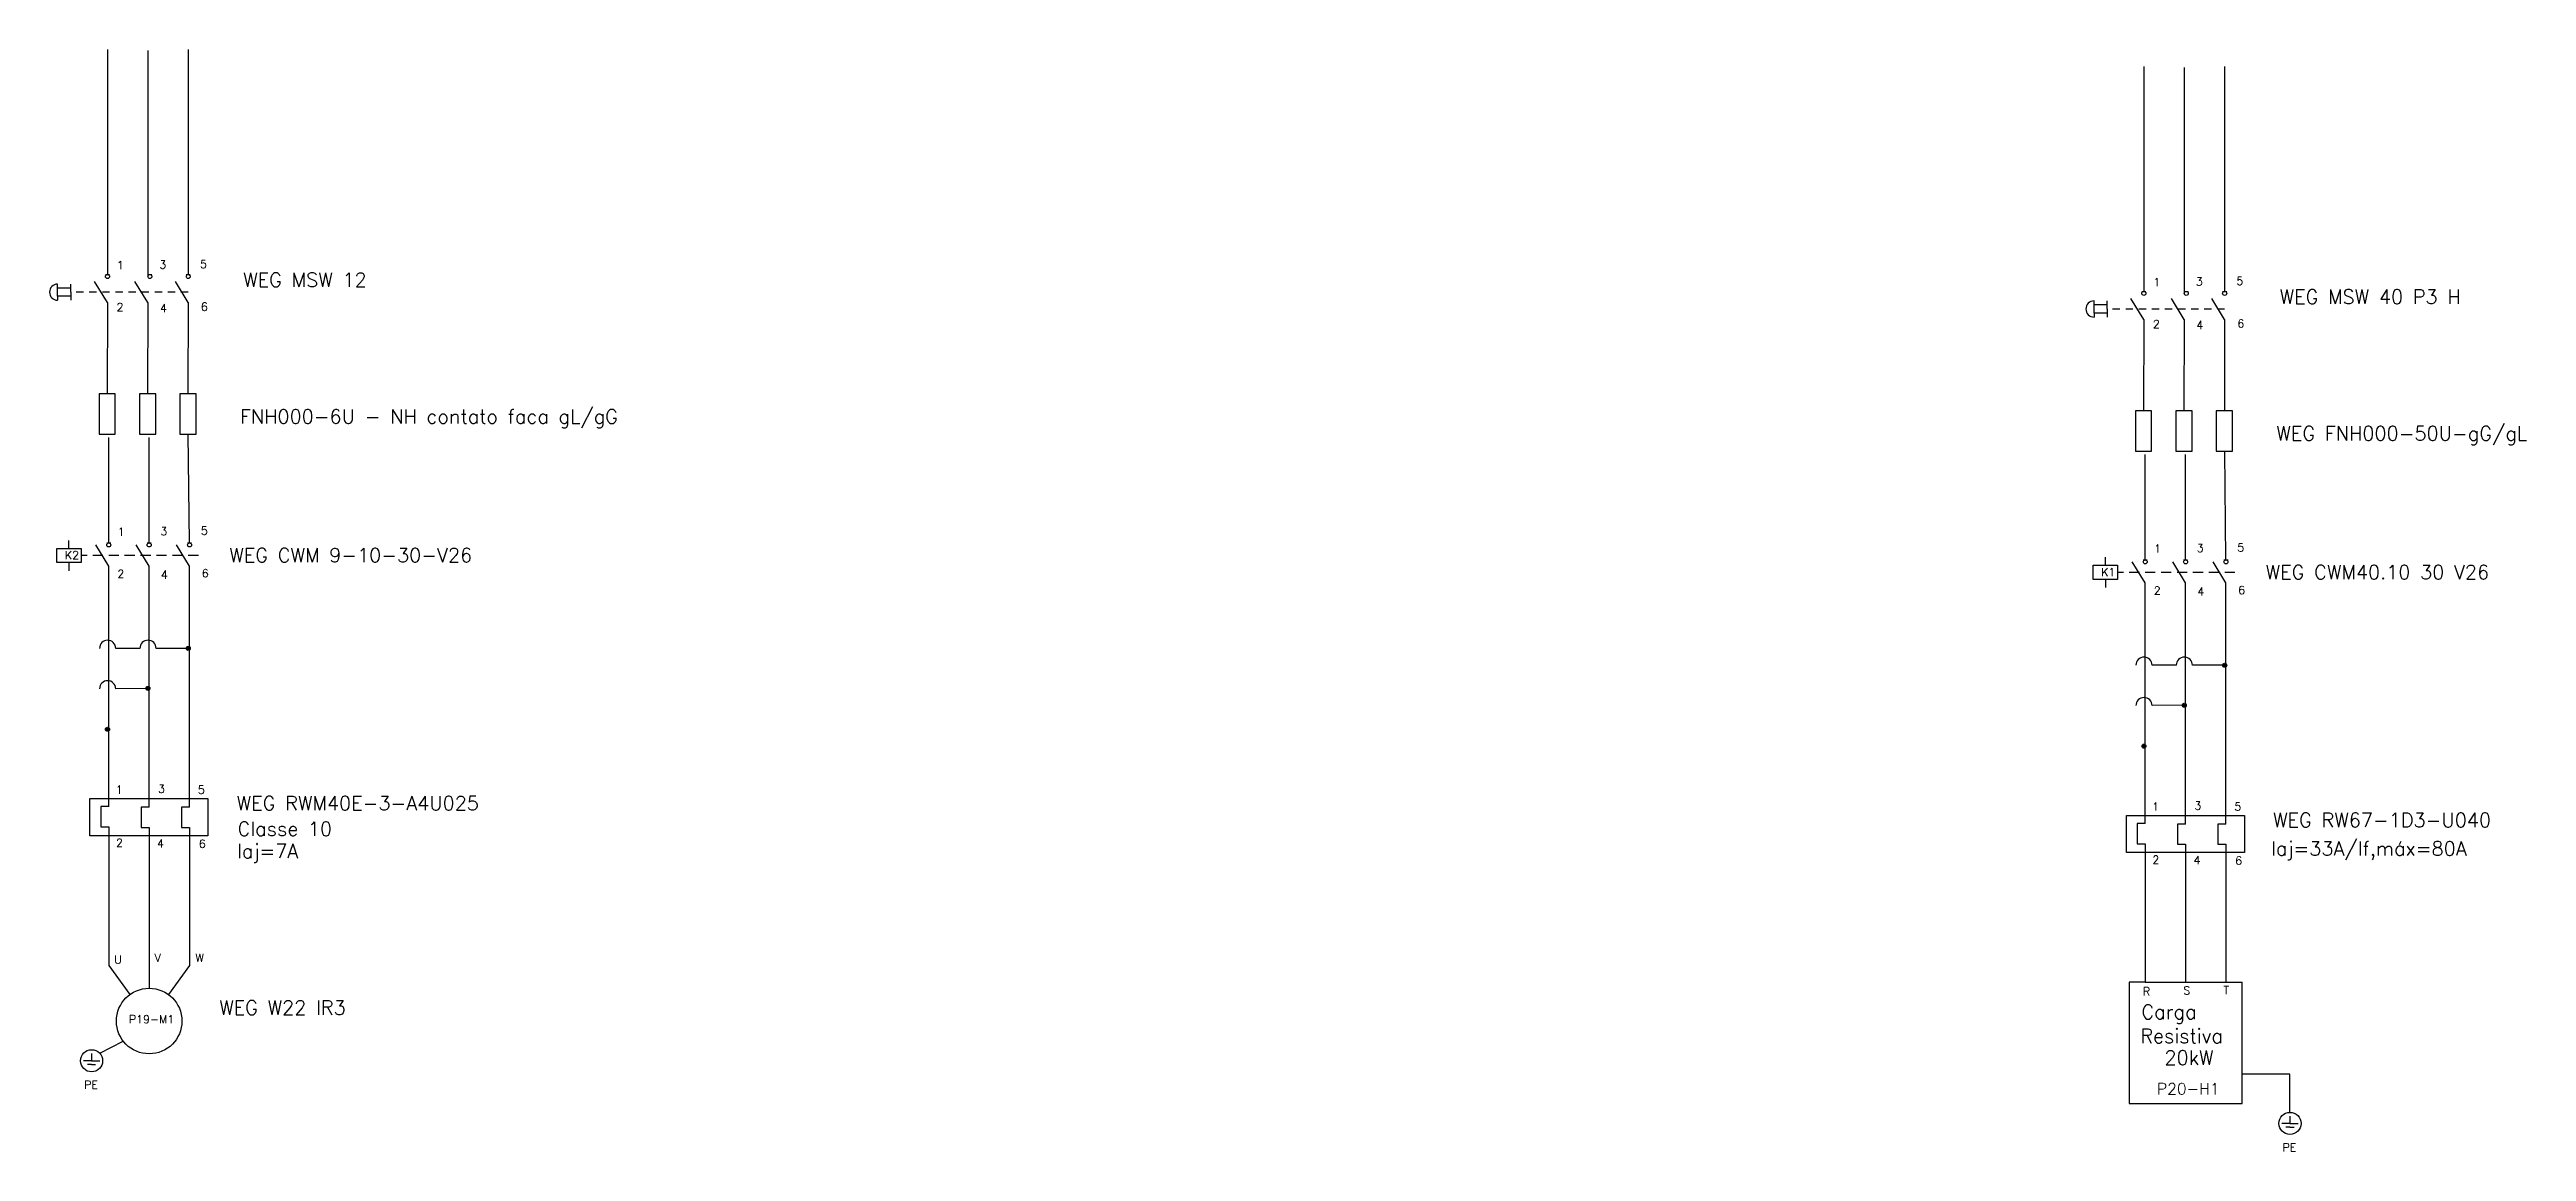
# Model space of a CAD drawing. Extents: x -646 to 641, y -554 to 322.
# Drawn here: x -143.02 to -100.46, y -21.04 to -2.11 of the extents above; entities that cross this region are included whole.
import ezdxf

# ---------------------------------------------------------------- set-up
doc = ezdxf.new("R2010")
doc.units = 0
doc.header["$MEASUREMENT"] = 0
doc.linetypes.add('DASHED2', pattern=[0.375, 0.25, -0.125])
doc.layers.add('_COTAS', color=4, linetype='Continuous')
doc.layers.add('ELET_TRIFILAR_TEXTO', color=4, linetype='Continuous')
doc.layers.add('ELET_TRIFILAR_DESENHO', color=5, linetype='Continuous', plot=False)
doc.styles.add('ROMANS', font='romans')

msp = doc.modelspace()

# ---------------------------------------------------------------- texts
at = {"layer": 'ELET_TRIFILAR_TEXTO', "style": 'ROMANS'}
for s, height, p in [('WEG MSW 12', 0.2428, (-139.691, -6.189)), ('WEG MSW 40 P3 H', 0.2428, (-104.706, -6.479)), ('FNH000-6U - NH contato faca gL/gG ', 0.2428, (-139.746, -8.536)), ('WEG FNH000-50U-gG/gL      ', 0.2428, (-104.761, -8.826)), ('WEG CWM 9-10-30-V26', 0.2428, (-139.929, -10.919)), ('WEG CWM40.10 30 V26', 0.2428, (-104.945, -11.209)), ('WEG RWM40E-3-A4U025', 0.2428, (-139.802, -15.177)), ('WEG RW67-1D3-U040', 0.2428, (-104.818, -15.467)), ('Classe 10', 0.2428, (-139.786, -15.619)), ('Iaj=33A/If,máx=80A', 0.2428, (-104.852, -15.956)), ('Iaj=7A', 0.2428, (-139.795, -16)), ('WEG W22 IR3', 0.2428, (-140.103, -18.689)), ('Carga ', 0.2428, (-107.079, -18.763)), ('Resistiva', 0.2428, (-107.096, -19.176)), ('20kW', 0.2428, (-106.683, -19.548)), ('P20-H1', 0.1944, (-106.811, -20.059))]:
    msp.add_text(s, height=height, dxfattribs=at).set_placement(p)
at = {"layer": 'ELET_TRIFILAR_TEXTO', "linetype": 'Continuous', "attachment_point": 1, "style": 'ROMANS'}
for s, width, heights, insert, char_height in [('K2', 0.3931, [0.33], (-142.753, -10.728), 0.1387), ('K1', 0.3931, [0.33], (-107.769, -11.018), 0.1387), ('U', 0.3931, [0.33], (-141.905, -17.673), 0.139), ('V', 0.3931, [0.33], (-141.211, -17.644), 0.139), ('W', 0.3931, [0.33], (-140.508, -17.644), 0.139), ('R', 0.3931, [0.33], (-107.054, -18.219), 0.139), ('S', 0.3931, [0.33], (-106.357, -18.202), 0.139), ('T', 0.3931, [0.33], (-105.669, -18.2), 0.139), ('P19-M1', 1.14165, [0.484], (-141.654, -18.698), 0.1387), ('PE', 0.3931, [0.33], (-142.422, -19.823), 0.1387), ('PE', 0.3931, [0.33], (-104.655, -20.899), 0.1387)]:
    msp.add_mtext_dynamic_manual_height_columns(s, width=width, gutter_width=2.398, heights=heights, dxfattribs=dict(at, insert=insert, char_height=char_height))

# ---------------------------------------------------------------- blocks, each defined once
blk = doc.blocks.new('Contator')
at = {"layer": 'ELET_TRIFILAR_DESENHO', "linetype": 'Continuous'}
for p, q in [((150.054, 111.998), (150.054, 112.198)), ((150.054, 111.646), (150.054, 111.446)), ((151.04, 111.562), (150.721, 112.083)), ((150.99, 112.133), (151.091, 112.133)), ((152.04, 111.562), (151.721, 112.083)), ((151.99, 112.133), (152.091, 112.133)), ((153.04, 111.562), (152.721, 112.083)), ((152.99, 112.133), (153.091, 112.133))]:
    blk.add_line(p, q, dxfattribs=at)
at = {"layer": 'ELET_TRIFILAR_DESENHO', "linetype": 'DASHED2'}
blk.add_line((153.26, 111.822), (150.354, 111.822), dxfattribs=at)
at = {"layer": 'ELET_TRIFILAR_DESENHO', "linetype": 'Continuous'}
blk.add_lwpolyline([(149.754, 111.998), (150.354, 111.998), (150.354, 111.646), (149.754, 111.646)], close=True, dxfattribs=at)
for centre in [(151.04, 112.083), (152.04, 112.083), (153.04, 112.083)]:
    blk.add_circle(centre, 0.05, dxfattribs=at)
blk = doc.blocks.new('Rele Termico')
at = {"layer": 'ELET_TRIFILAR_DESENHO', "linetype": 'Continuous'}
for p, q in [((151.04, 108.823), (150.84, 108.823)), ((150.84, 108.823), (150.84, 108.323)), ((152.04, 108.811), (151.84, 108.811)), ((151.84, 108.811), (151.84, 108.311)), ((153.04, 108.811), (152.84, 108.811)), ((152.84, 108.811), (152.84, 108.311)), ((150.84, 108.323), (151.04, 108.323)), ((151.84, 108.311), (152.04, 108.311)), ((152.84, 108.311), (153.04, 108.311))]:
    blk.add_line(p, q, dxfattribs=at)
blk.add_lwpolyline([(150.573, 109.022), (153.495, 109.022), (153.495, 108.102), (150.573, 108.102)], close=True, dxfattribs=at)
blk = doc.blocks.new('Nome - Contatos')
at = {"layer": 'ELET_TRIFILAR_TEXTO', "linetype": 'Continuous', "char_height": 0.2, "attachment_point": 1, "style": 'ROMANS'}
for s, insert in [('1', (142.46, 124.177)), ('3', (143.513, 124.19)), ('5', (144.518, 124.204)), ('2', (142.451, 123.136)), ('4', (143.528, 123.114)), ('6', (144.54, 123.15))]:
    blk.add_mtext_dynamic_manual_height_columns(s, width=0.31166, gutter_width=1.901, heights=[0.262], dxfattribs=dict(at, insert=insert))
blk = doc.blocks.new('Nome - Termico')
at = {"layer": 'ELET_TRIFILAR_TEXTO', "linetype": 'Continuous', "char_height": 0.2, "attachment_point": 1, "style": 'ROMANS'}
for s, insert in [('1', (149.774, 110.74)), ('3', (150.822, 110.762)), ('5', (151.809, 110.74)), ('2', (149.782, 109.425)), ('4', (150.799, 109.41)), ('6', (151.832, 109.402))]:
    blk.add_mtext_dynamic_manual_height_columns(s, width=0.31166, gutter_width=1.901, heights=[0.262], dxfattribs=dict(at, insert=insert))
blk = doc.blocks.new('Fusíveis')
at = {"layer": 'ELET_TRIFILAR_DESENHO', "linetype": 'Continuous'}
for p, q in [((143.684, 121.383), (143.484, 121.383)), ((143.484, 121.383), (143.484, 120.383)), ((143.884, 121.383), (143.684, 121.383)), ((143.884, 120.383), (143.884, 121.383)), ((144.684, 121.383), (144.484, 121.383)), ((144.484, 121.383), (144.484, 120.383)), ((144.884, 121.383), (144.684, 121.383)), ((144.884, 120.383), (144.884, 121.383)), ((145.684, 121.383), (145.484, 121.383)), ((145.484, 121.383), (145.484, 120.383)), ((145.884, 121.383), (145.684, 121.383)), ((145.884, 120.383), (145.884, 121.383)), ((143.484, 120.383), (143.884, 120.383)), ((144.484, 120.383), (144.884, 120.383)), ((145.484, 120.383), (145.884, 120.383))]:
    blk.add_line(p, q, dxfattribs=at)

# ---------------------------------------------------------------- hatches: boundary and pattern name
at = {"layer": 'ELET_TRIFILAR_DESENHO', "linetype": 'Continuous'}
h = msp.add_hatch(color=256, dxfattribs=at)
h.dxf.hatch_style = 1
h.paths.add_polyline_path([(-140.668, -12.397, -1), (-140.599, -12.397, -1)])
h = msp.add_hatch(color=256, dxfattribs=at)
h.dxf.hatch_style = 1
h.paths.add_polyline_path([(-105.684, -12.687, -1), (-105.614, -12.687, -1)])
h = msp.add_hatch(color=256, dxfattribs=at)
h.dxf.hatch_style = 1
h.paths.add_polyline_path([(-141.292, -13.085, 1), (-141.362, -13.085, 1)])
h = msp.add_hatch(color=256, dxfattribs=at)
h.dxf.hatch_style = 1
h.paths.add_polyline_path([(-106.308, -13.375, 1), (-106.377, -13.375, 1)])
h = msp.add_hatch(color=256, dxfattribs=at)
h.dxf.hatch_style = 1
h.paths.add_polyline_path([(-141.986, -13.787, 1), (-142.056, -13.787, 1)])
h = msp.add_hatch(color=256, dxfattribs=at)
h.dxf.hatch_style = 1
h.paths.add_polyline_path([(-107.002, -14.077, 1), (-107.071, -14.077, 1)])

# ---------------------------------------------------------------- linework, layer by layer
for p, q in [((-142.021, -2.112), (-142.021, -5.975)), ((-140.633, -2.112), (-140.634, -5.975)), ((-141.327, -2.131), (-141.327, -6.012)), ((-107.036, -2.402), (-107.037, -6.265)), ((-106.342, -2.421), (-106.343, -6.302)), ((-105.649, -2.402), (-105.649, -6.265)), ((-142.021, -6.459), (-142.243, -6.098)), ((-142.056, -5.975), (-141.986, -5.975)), ((-141.327, -6.459), (-141.549, -6.098)), ((-141.328, -5.975), (-141.258, -5.975)), ((-140.634, -6.459), (-140.855, -6.098)), ((-140.669, -5.975), (-140.599, -5.975)), ((-107.071, -6.265), (-107.001, -6.265)), ((-106.343, -6.265), (-106.273, -6.265)), ((-105.684, -6.265), (-105.614, -6.265)), ((-142.021, -6.459), (-142.026, -8.027)), ((-141.327, -6.459), (-141.332, -8.027)), ((-140.634, -6.459), (-140.639, -8.027)), ((-107.037, -6.749), (-107.258, -6.388)), ((-107.037, -6.749), (-107.042, -8.316)), ((-106.343, -6.749), (-106.564, -6.388)), ((-106.343, -6.749), (-106.348, -8.316)), ((-105.649, -6.749), (-105.871, -6.388)), ((-105.649, -6.749), (-105.654, -8.316)), ((-142.004, -8.775), (-142.004, -10.576)), ((-141.31, -8.775), (-141.31, -10.576)), ((-140.639, -8.72), (-140.617, -10.576)), ((-107.02, -9.065), (-107.02, -10.866)), ((-106.326, -9.065), (-106.326, -10.866)), ((-105.654, -9.01), (-105.632, -10.866)), ((-141.305, -15.125), (-141.305, -10.983)), ((-140.611, -15.125), (-140.611, -10.983)), ((-106.32, -15.415), (-106.32, -11.273)), ((-105.626, -15.415), (-105.626, -11.273)), ((-141.998, -15.463), (-141.998, -17.033)), ((-141.305, -15.472), (-141.305, -17.425)), ((-140.611, -15.472), (-140.611, -17.033)), ((-107.014, -15.753), (-107.014, -17.322)), ((-106.32, -15.761), (-106.32, -18.132)), ((-105.626, -15.761), (-105.626, -17.322)), ((-141.998, -17.033), (-141.998, -17.842)), ((-141.305, -17.425), (-141.305, -18.235)), ((-140.611, -17.033), (-140.611, -17.842)), ((-107.014, -17.322), (-107.014, -18.132)), ((-105.626, -17.322), (-105.626, -18.132)), ((-141.998, -17.842), (-141.635, -18.343)), ((-140.611, -17.842), (-140.974, -18.343)), ((-107.014, -18.132), (-107.291, -18.132)), ((-107.291, -18.132), (-107.291, -20.214)), ((-107.014, -18.132), (-105.626, -18.132)), ((-105.626, -18.132), (-105.349, -18.132)), ((-105.349, -20.214), (-105.349, -18.132)), ((-142.155, -19.351), (-141.75, -19.144)), ((-142.294, -19.481), (-142.434, -19.481)), ((-142.294, -19.546), (-142.364, -19.546)), ((-142.294, -19.357), (-142.294, -19.481)), ((-142.294, -19.481), (-142.155, -19.481)), ((-142.294, -19.546), (-142.225, -19.546)), ((-107.291, -20.214), (-105.349, -20.214)), ((-104.527, -20.557), (-104.667, -20.557)), ((-104.527, -20.622), (-104.597, -20.622)), ((-104.527, -20.433), (-104.527, -20.557)), ((-104.527, -20.557), (-104.388, -20.557)), ((-104.527, -20.622), (-104.457, -20.622))]:
    msp.add_line(p, q, dxfattribs=at)
at = {"layer": 'ELET_TRIFILAR_DESENHO', "color": 254, "linetype": 'Continuous', "true_color": 0xcecce6}
for p, q in [((-142.878, -6.209), (-142.878, -6.14)), ((-142.65, -6.209), (-142.878, -6.209)), ((-142.878, -6.348), (-142.878, -6.209)), ((-142.65, -6.348), (-142.878, -6.348)), ((-142.878, -6.348), (-142.878, -6.418)), ((-142.65, -6.279), (-142.65, -6.14)), ((-142.65, -6.279), (-142.65, -6.418)), ((-107.893, -6.499), (-107.893, -6.43)), ((-107.665, -6.499), (-107.893, -6.499)), ((-107.893, -6.638), (-107.893, -6.499)), ((-107.665, -6.638), (-107.893, -6.638)), ((-107.893, -6.638), (-107.893, -6.707)), ((-107.665, -6.569), (-107.665, -6.43)), ((-107.665, -6.569), (-107.665, -6.707))]:
    msp.add_line(p, q, dxfattribs=at)
at = {"layer": 'ELET_TRIFILAR_DESENHO', "color": 254, "linetype": 'DASHED2', "ltscale": 0.5, "true_color": 0xcecce6}
for p, q in [((-140.634, -6.279), (-142.65, -6.279)), ((-105.649, -6.569), (-107.665, -6.569))]:
    msp.add_line(p, q, dxfattribs=at)
at = {"layer": 'ELET_TRIFILAR_DESENHO'}
for p, q in [((-104.527, -19.71), (-105.349, -19.71)), ((-104.527, -20.367), (-104.527, -19.71))]:
    msp.add_line(p, q, dxfattribs=at)
at = {"layer": 'ELET_TRIFILAR_DESENHO', "linetype": 'Continuous'}
for points in [[(-141.998, -15.117), (-141.998, -10.983)], [(-107.014, -15.406), (-107.014, -11.273)], [(-141.464, -12.397), (-141.88, -12.397)], [(-140.668, -12.397), (-141.186, -12.397)], [(-106.479, -12.687), (-106.896, -12.687)], [(-105.684, -12.687), (-106.202, -12.687)], [(-141.327, -13.085), (-141.88, -13.091)], [(-106.343, -13.375), (-106.896, -13.381)]]:
    msp.add_lwpolyline(points, dxfattribs=at)
for centre, radius in [((-142.021, -6.01), 0.0347), ((-141.293, -6.01), 0.0347), ((-140.634, -6.01), 0.0347), ((-107.037, -6.3), 0.0347), ((-106.308, -6.3), 0.0347), ((-105.649, -6.3), 0.0347), ((-140.633, -12.397), 0.0347), ((-105.649, -12.687), 0.0347), ((-141.327, -13.085), 0.0347), ((-106.343, -13.375), 0.0347), ((-142.021, -13.787), 0.0347), ((-107.036, -14.077), 0.0347), ((-141.305, -18.798), 0.563), ((-142.294, -19.481), 0.19), ((-104.527, -20.557), 0.19)]:
    msp.add_circle(centre, radius, dxfattribs=at)
at = {"layer": 'ELET_TRIFILAR_DESENHO', "color": 254, "linetype": 'Continuous', "true_color": 0xcecce6}
for centre in [(-142.878, -6.279), (-107.893, -6.569)]:
    msp.add_arc(centre, 0.139, 90, 270, dxfattribs=at)
at = {"layer": 'ELET_TRIFILAR_DESENHO', "linetype": 'Continuous'}
for centre in [(-142.019, -12.397), (-141.325, -12.397), (-107.034, -12.687), (-106.341, -12.687), (-142.019, -13.091), (-107.034, -13.381)]:
    msp.add_arc(centre, 0.139, 0, 180, dxfattribs=at)

# ---------------------------------------------------------------- block references
at = {"layer": '_COTAS', "linetype": 'Continuous', "xscale": 0.6937052159222342, "yscale": 0.6937052159222342, "zscale": 0.6937052159222342}
for name, p in [('Nome - Contatos', (-240.685, -91.889)), ('Nome - Contatos', (-205.7, -92.179)), ('Nome - Contatos', (-240.669, -96.467)), ('Nome - Contatos', (-205.685, -96.756)), ('Nome - Termico', (-245.779, -91.576)), ('Nome - Termico', (-210.794, -91.866))]:
    msp.add_blockref(name, p, dxfattribs=at)
at = {"layer": 'ELET_TRIFILAR_DESENHO', "linetype": 'Continuous', "xscale": 0.6937052159222342, "yscale": 0.6937052159222342, "zscale": 0.6937052159222342}
for name, p in [('Fusíveis', (-241.7, -92.231)), ('Fusíveis', (-206.716, -92.521)), ('Contator', (-246.776, -88.374)), ('Contator', (-211.791, -88.664)), ('Rele Termico', (-246.776, -90.607)), ('Rele Termico', (-211.791, -90.897))]:
    msp.add_blockref(name, p, dxfattribs=at)

msp.set_redraw_order([(e.dxf.handle, doc.entitydb.next_handle()) for e in msp.query("TEXT MTEXT ATTDEF DIMENSION ARC_DIMENSION")])  # texts and dimensions are drawn at this point

doc.saveas('drawing.dxf')
